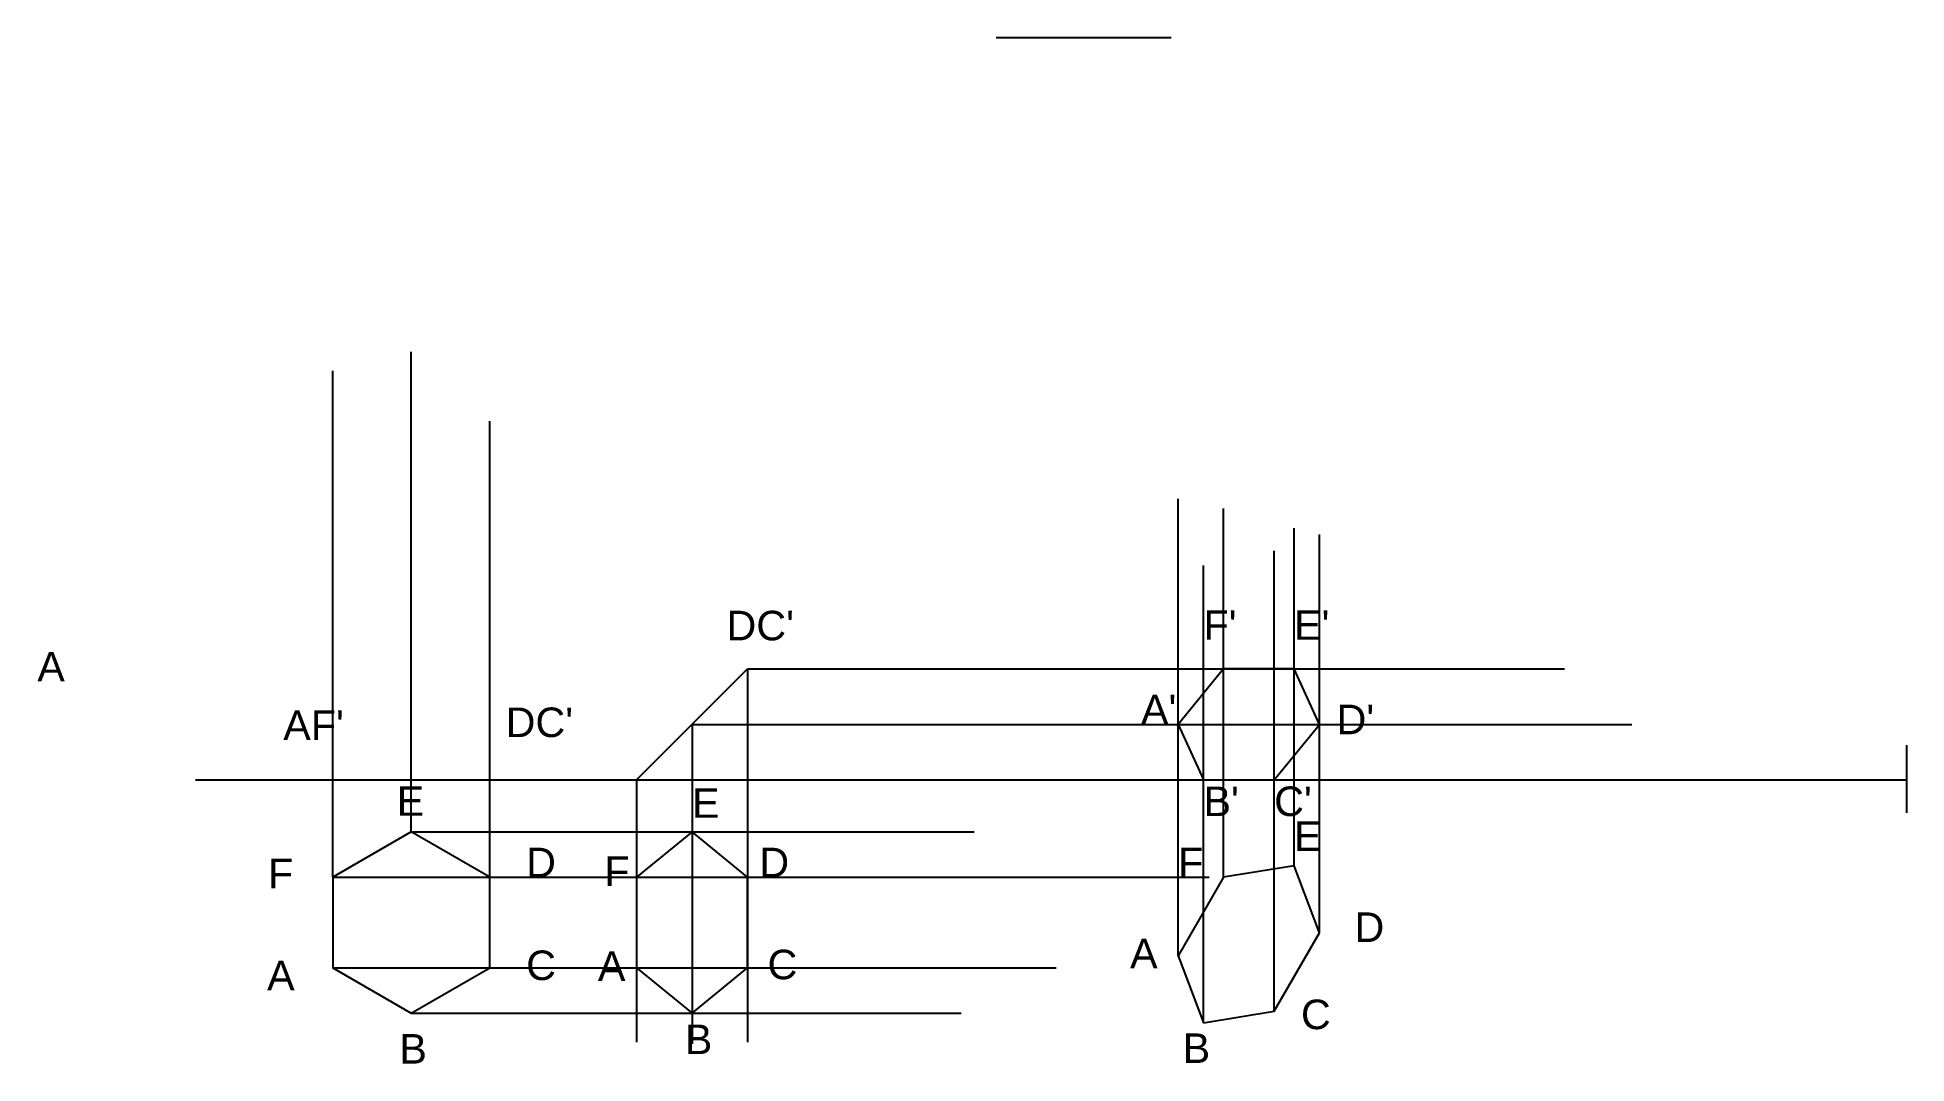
# Model space of a CAD drawing. Header units: millimetres. Extents: x 186 to 71940, y -203 to 575.
# Drawn here: x 1631 to 2250, y 156 to 496 of the extents above; entities that cross this region are included whole.
import ezdxf

# ---------------------------------------------------------------- set-up
doc = ezdxf.new("R2010")
doc.units = ezdxf.units.MM
doc.header["$MEASUREMENT"] = 0
doc.styles.get("Standard").update_dxf_attribs({"font": 'arial.ttf'})

msp = doc.modelspace()

# ---------------------------------------------------------------- texts
at = {"color": 7, "true_color": 0xffffff, "attachment_point": 1}
for s, insert, char_height in [("DC'", (1859.18, 306.12), 9.789), ("F'", (2017.17, 306.3), 9.789), ("E'", (2047.17, 306.3), 9.789), ('A', (1630.92, 292.51), 9.79), ("AF'", (1712.38, 273.12), 9.789), ("DC'", (1786.03, 274.08), 9.789), ("A'", (1996.47, 278.29), 9.789), ("D'", (2061.24, 275.03), 9.789), ('E', (1749.93, 248.01), 9.79), ("B'", (2017.17, 247.92), 9.789), ("C'", (2040.58, 247.92), 9.789), ('E', (1847.78, 247.34), 9.79), ('E', (2047.17, 236.36), 9.79), ('F', (1707.33, 224), 9.79), ('D', (1792.83, 227.65), 9.79), ('F', (1818.74, 224.81), 9.79), ('D', (1870.06, 227.65), 9.79), ('F', (2008.76, 227.65), 9.79), ('D', (2067.18, 206.22), 9.79), ('C', (1792.83, 193.6), 9.79), ('A', (1816.6, 193.34), 9.79), ('C', (1872.78, 193.87), 9.79), ('A', (1992.86, 197.52), 9.79), ('A', (1707.03, 190.25), 9.79), ('C', (2049.46, 177.35), 9.79), ('B', (1845.37, 169.07), 9.79), ('B', (1750.84, 165.93), 9.79), ('B', (2010.27, 166.14), 9.79)]:
    msp.add_mtext_dynamic_manual_height_columns(s, width=2266.8489, gutter_width=48.94, heights=[0], dxfattribs=dict(at, insert=insert, char_height=char_height))

# ---------------------------------------------------------------- linework, layer by layer
at = {"color": 244, "true_color": 0x991b1e}
for p, q in [((1948.52, 496.02), (2006.48, 496.02)), ((1754.78, 232.86), (1754.78, 391.83)), ((1728.8, 217.86), (1728.8, 385.55)), ((1780.76, 217.86), (1780.76, 368.95)), ((1829.41, 250.13), (1866.15, 286.88)), ((1866.15, 286.88), (1866.15, 163.21)), ((1847.78, 268.51), (1847.78, 162.65)), ((1829.41, 250.13), (1829.41, 163.21)), ((1754.78, 232.86), (1941.21, 232.86)), ((1728.8, 217.86), (2019.09, 217.86)), ((1728.8, 187.86), (1968.4, 187.86)), ((1754.78, 172.86), (1936.96, 172.86))]:
    msp.add_line(p, q, dxfattribs=at)
at = {"color": 242, "true_color": 0xcd2027}
for p, q in [((2008.76, 191.88), (2008.76, 343.14)), ((2023.76, 217.86), (2023.76, 340)), ((2047.17, 221.66), (2047.17, 333.43)), ((2055.58, 199.49), (2055.58, 331.43)), ((2040.58, 173.51), (2040.58, 326)), ((2017.17, 169.7), (2017.17, 321.15)), ((1866.15, 286.88), (2136.72, 286.88)), ((1847.78, 268.51), (2159.02, 268.51))]:
    msp.add_line(p, q, dxfattribs=at)
at = {"color": 7, "true_color": 0xffffff}
for p, q in [((1829.41, 250.13), (1866.15, 286.88)), ((2023.76, 286.88), (2008.76, 268.51)), ((2040.58, 286.88), (2023.76, 286.88)), ((2047.17, 286.88), (2023.76, 286.88)), ((2055.58, 268.51), (2047.17, 286.88)), ((2008.76, 268.51), (2017.17, 250.13)), ((2040.58, 250.13), (2055.58, 268.51)), ((2250.06, 261.59), (2250.06, 239.24)), ((1683.29, 250.13), (2250.06, 250.13)), ((2017.17, 250.13), (2047.17, 250.13)), ((1847.78, 232.86), (1829.41, 217.86)), ((1866.15, 217.86), (1847.78, 232.86)), ((1829.41, 217.86), (1829.41, 187.86)), ((1866.15, 187.86), (1866.15, 217.86)), ((2023.76, 217.86), (2008.76, 191.88)), ((2047.17, 221.66), (2023.76, 217.86)), ((2055.58, 199.49), (2047.17, 221.66)), ((2040.58, 173.51), (2055.58, 199.49)), ((1829.41, 187.86), (1847.78, 172.86)), ((1847.78, 172.86), (1866.15, 187.86)), ((2008.76, 191.88), (2017.17, 169.7)), ((2017.17, 169.7), (2040.58, 173.51))]:
    msp.add_line(p, q, dxfattribs=at)
msp.add_lwpolyline([(1780.76, 217.86), (1754.78, 232.86), (1728.8, 217.86), (1728.8, 187.86), (1754.78, 172.86), (1780.76, 187.86)], close=True, dxfattribs=at)

msp.set_redraw_order([(e.dxf.handle, doc.entitydb.next_handle()) for e in msp.query("TEXT MTEXT ATTDEF DIMENSION ARC_DIMENSION")])  # texts and dimensions are drawn at this point

doc.saveas('drawing.dxf')
